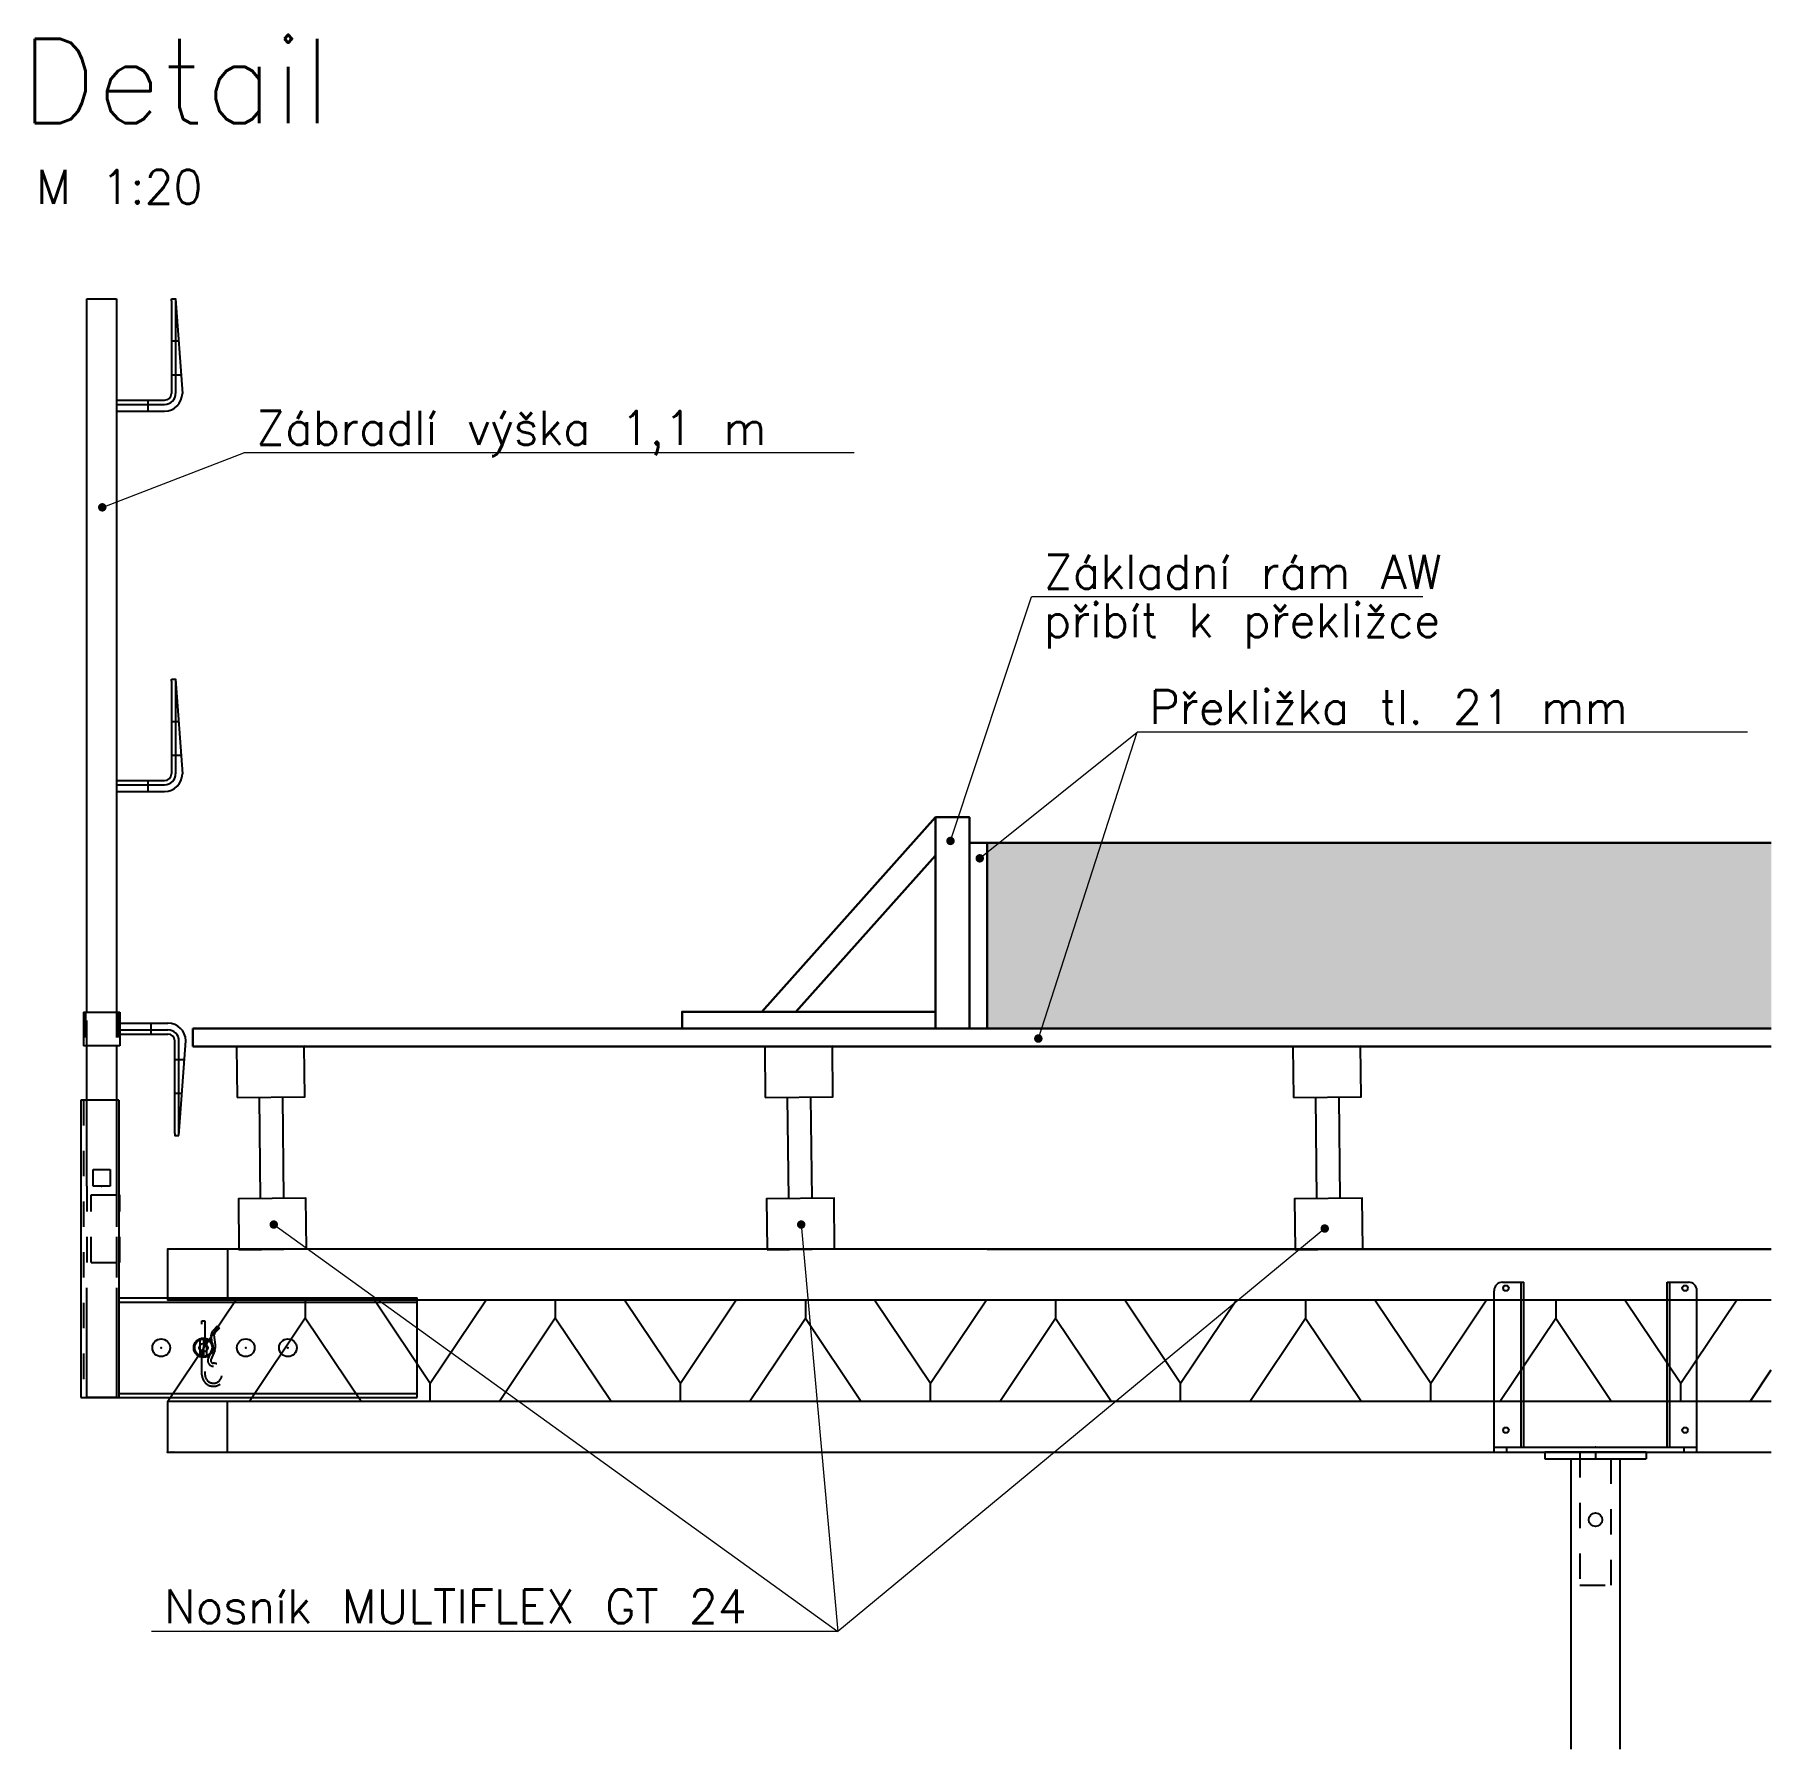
# Model space of a CAD drawing. Header units: millimetres. Extents: x -3518363 to 3223740, y -1530229 to 774657.
# Drawn here: x 2076217 to 2078272, y -9890 to -7862 of the extents above; entities that cross this region are included whole.
import ezdxf
from ezdxf.enums import TextEntityAlignment as Align

# ---------------------------------------------------------------- set-up
doc = ezdxf.new("R2010")
doc.units = ezdxf.units.MM
doc.header["$LTSCALE"] = 15
doc.header["$MEASUREMENT"] = 0
doc.linetypes.add('102', pattern=[50.8, 31.75, -6.35, 6.35, -6.35])
doc.linetypes.add('104', pattern=[4, 2, -2])
doc.layers.get('0').update_dxf_attribs({"linetype": 'CONTINUOUS'})
for name, color, linetype, lineweight in [('Hatch', 7, 'CONTINUOUS', 15), ('texty', 255, 'CONTINUOUS', 15), ('Tlustá', 7, 'CONTINUOUS', 30)]:
    doc.layers.add(name, color=color, linetype=linetype, lineweight=lineweight)
for name, color, linetype in [('PERI_AXIS', 1, '102'), ('PERI_Blocktext', 22, 'CONTINUOUS'), ('PERI_MULTIFLEX_Accessories', 252, 'CONTINUOUS'), ('PERI_MULTIFLEX_GT24-Girder', 42, 'CONTINUOUS'), ('PERI_MULTIFLEX_Prop', 8, 'CONTINUOUS')]:
    doc.layers.add(name, color=color, linetype=linetype)
doc.layers.add('PERI_HELPLINE', color=140, linetype='CONTINUOUS', plot=False)
doc.layers.add('PERI_HIDDEN', color=30, linetype='104', plot=False)
doc.styles.add('PERI-Blocktxt', font='arial.ttf')
doc.styles.add('PERI-txt-arial', font='arial.ttf')
doc.styles.get("Standard").update_dxf_attribs({"font": 'txt.shx'})

msp = doc.modelspace()

# ---------------------------------------------------------------- texts
at = {"color": 0, "linetype": 'ByBlock', "style": 'PERI-Blocktxt'}
for tag, s, height, flags in [('ART', '075450', 1, 3), ('FAKTOR', '1', 1.5, 9)]:
    msp.add_attdef(tag, (2076374.256, -9538.483), s, height=height, dxfattribs=dict(at, flags=flags))
at = {"layer": 'texty'}
for s, height, p in [('Detail ', 100, (2076200, -7966.447)), ('M 1:20', 40, (2076218.852, -8061.63)), ('Zábradlí výška 1,1 m', 40, (2076479.259, -8346.717)), ('Základní rám AW', 40, (2077411.397, -8517.106)), ('přibít k překližce', 40, (2077411.397, -8574.367)), ('Překližka tl. 21 mm', 40, (2077536.377, -8677.075)), ('Nosník MULTIFLEX GT 24', 40, (2076370.014, -9740.87))]:
    msp.add_text(s, height=height, dxfattribs=at).set_placement(p)

# ---------------------------------------------------------------- blocks, each defined once
blk = doc.blocks.new('116292c')
at = {"color": 0, "linetype": 'ByBlock'}
for p, q in [((-17.5, 206), (-17.5, 1050)), ((-17.5, 1050), (17.5, 1050)), ((17.5, 1050), (17.5, 206)), ((82.5, 1050), (87.5, 1050)), ((87.5, 1050), (95.5, 938)), ((82.5, 1047.5), (82.5, 938)), ((87.5, 1047.5), (87.5, 938)), ((17.5, 930), (74.5, 930)), ((17.5, 925), (74.5, 925)), ((17.5, 917), (74.5, 917)), ((82.5, 600), (87.5, 600)), ((82.5, 597.5), (82.5, 488)), ((87.5, 600), (95.5, 488)), ((87.5, 597.5), (87.5, 488)), ((17.5, 480), (74.5, 480)), ((17.5, 475), (74.5, 475)), ((17.5, 467), (74.5, 467)), ((-21.5, 206), (-21.5, 166)), ((-21.5, 206), (21.5, 206)), ((21.5, 206), (21.5, 166)), ((21.5, 193), (78.5, 193)), ((21.5, 185), (78.5, 185)), ((21.5, 166), (-21.5, 166)), ((-17.5, 0), (-17.5, 166)), ((17.5, 166), (17.5, 0)), ((21.5, 180), (78.5, 180)), ((86.5, 62.5), (86.5, 172)), ((91.5, 60), (99.5, 172)), ((91.5, 62.5), (91.5, 172)), ((86.5, 60), (91.5, 60)), ((-17.5, -250), (-17.5, -120)), ((17.5, -120), (17.5, -250)), ((17.5, -250), (-17.5, -250))]:
    blk.add_line(p, q, dxfattribs=at)
at = {"color": 0, "linetype": 'ByBlock', "flags": 128}
for points in [[(82.5, 1047.5), (82.5, 1047.6), (82.5, 1047.8), (82.5, 1047.9), (82.5, 1048), (82.5, 1048.2), (82.5, 1048.3), (82.5, 1048.4), (82.5, 1048.6), (82.5, 1048.7), (82.5, 1048.8), (82.5, 1048.9), (82.5, 1049), (82.5, 1049.1), (82.5, 1049.2), (82.5, 1049.3), (82.5, 1049.4), (82.5, 1049.5), (82.5, 1049.6), (82.5, 1049.7), (82.5, 1049.8), (82.5, 1049.8), (82.5, 1049.9), (82.5, 1049.9), (82.5, 1050)], [(87.5, 1050), (87.5, 1049.9), (87.5, 1049.9), (87.5, 1049.8), (87.5, 1049.8), (87.5, 1049.7), (87.5, 1049.6), (87.5, 1049.5), (87.5, 1049.4), (87.5, 1049.3), (87.5, 1049.2), (87.5, 1049.1), (87.5, 1049), (87.5, 1048.9), (87.5, 1048.8), (87.5, 1048.7), (87.5, 1048.6), (87.5, 1048.4), (87.5, 1048.3), (87.5, 1048.2), (87.5, 1048), (87.5, 1047.9), (87.5, 1047.8), (87.5, 1047.6), (87.5, 1047.5)], [(82.5, 597.5), (82.5, 597.6), (82.5, 597.8), (82.5, 597.9), (82.5, 598), (82.5, 598.2), (82.5, 598.3), (82.5, 598.4), (82.5, 598.6), (82.5, 598.7), (82.5, 598.8), (82.5, 598.9), (82.5, 599), (82.5, 599.1), (82.5, 599.2), (82.5, 599.3), (82.5, 599.4), (82.5, 599.5), (82.5, 599.6), (82.5, 599.7), (82.5, 599.8), (82.5, 599.8), (82.5, 599.9), (82.5, 599.9), (82.5, 600)], [(87.5, 600), (87.5, 599.9), (87.5, 599.9), (87.5, 599.8), (87.5, 599.8), (87.5, 599.7), (87.5, 599.6), (87.5, 599.5), (87.5, 599.4), (87.5, 599.3), (87.5, 599.2), (87.5, 599.1), (87.5, 599), (87.5, 598.9), (87.5, 598.8), (87.5, 598.7), (87.5, 598.6), (87.5, 598.4), (87.5, 598.3), (87.5, 598.2), (87.5, 598), (87.5, 597.9), (87.5, 597.8), (87.5, 597.6), (87.5, 597.5)], [(86.5, 62.5), (86.5, 62.4), (86.5, 62.2), (86.5, 62.1), (86.5, 62), (86.5, 61.8), (86.5, 61.7), (86.5, 61.6), (86.5, 61.4), (86.5, 61.3), (86.5, 61.2), (86.5, 61.1), (86.5, 61), (86.5, 60.9), (86.5, 60.8), (86.5, 60.7), (86.5, 60.6), (86.5, 60.5), (86.5, 60.4), (86.5, 60.3), (86.5, 60.2), (86.5, 60.2), (86.5, 60.1), (86.5, 60.1), (86.5, 60)], [(91.5, 60), (91.5, 60.1), (91.5, 60.1), (91.5, 60.2), (91.5, 60.2), (91.5, 60.3), (91.5, 60.4), (91.5, 60.5), (91.5, 60.6), (91.5, 60.7), (91.5, 60.8), (91.5, 60.9), (91.5, 61), (91.5, 61.1), (91.5, 61.2), (91.5, 61.3), (91.5, 61.4), (91.5, 61.6), (91.5, 61.7), (91.5, 61.8), (91.5, 62), (91.5, 62.1), (91.5, 62.2), (91.5, 62.4), (91.5, 62.5)]]:
    blk.add_lwpolyline(points, dxfattribs=at)
at = {"color": 0, "linetype": 'ByBlock'}
for centre, radius, start, end in [((74.5, 938), 21, 270, 0), ((74.5, 938), 8, 270, 0), ((74.5, 938), 13, 270, 0), ((74.5, 488), 21, 270, 0), ((74.5, 488), 8, 270, 0), ((74.5, 488), 13, 270, 0), ((78.5, 172), 21, 0, 90), ((78.5, 172), 13, 0, 90), ((78.5, 172), 8, 0, 90)]:
    blk.add_arc(centre, radius, start, end, dxfattribs=at)
at = {"layer": 'PERI_AXIS'}
for p, q in [((82.5, 1000), (91.1, 1000)), ((82.5, 960), (93.9, 960)), ((54.5, 930), (54.5, 917)), ((82.5, 550), (91.1, 550)), ((82.5, 510), (93.9, 510)), ((54.5, 480), (54.5, 467)), ((58.5, 180), (58.5, 193)), ((86.5, 150), (97.9, 150)), ((86.5, 110), (95.1, 110))]:
    blk.add_line(p, q, dxfattribs=at)
at = {"layer": 'PERI_HELPLINE'}
blk.add_point((0, 0), dxfattribs=at)
at = {"layer": 'PERI_HIDDEN'}
for p, q in [((-19, 206), (-19, 166)), ((-17.5, 166), (-17.5, 206)), ((17.5, 206), (17.5, 166)), ((19, 206), (19, 166)), ((-17.5, 0), (-17.5, -120)), ((-10, 20), (10, 20)), ((-10, 0), (-10, 20)), ((10, 0), (-10, 0)), ((10, 20), (10, 0)), ((17.5, 0), (17.5, -120)), ((-12.5, -90), (-12.5, -10)), ((-12.5, -10), (21.5, -10)), ((21.5, -90), (21.5, -10)), ((-12.5, -90), (21.5, -90))]:
    blk.add_line(p, q, dxfattribs=at)
at = {"color": 0, "linetype": 'ByBlock', "style": 'PERI-txt-arial'}
for tag, flags in [('ART', 3), ('Faktor', 9)]:
    blk.add_attdef(tag, (0, 0), '', height=1, dxfattribs=dict(at, flags=flags))
at = {"layer": 'PERI_Blocktext', "style": 'PERI-Blocktxt', "flags": 8}
blk.add_attdef('Blocktext', text='', height=80, rotation=90, dxfattribs=at).set_placement((-150, 500), align=Align.MIDDLE_CENTER)
blk = doc.blocks.new('027890v')
at = {"color": 0, "linetype": 'ByBlock'}
for p, q in [((-120, -6), (-120, 185)), ((-110, 195), (-85, 195)), ((-88, 0), (-88, 195)), ((-85, 0), (-85, 195)), ((85, 195), (110, 195)), ((85, 0), (85, 195)), ((88, 0), (88, 195)), ((120, -6), (120, 185)), ((-120, 0), (120, 0)), ((-120, -6), (120, -6))]:
    blk.add_line(p, q, dxfattribs=at).dxf.unprotected_set("ltscale", 0)
for centre in [(-106, 188), (106, 188), (-106, 20), (106, 20)]:
    blk.add_circle(centre, 3.25, dxfattribs=at).dxf.unprotected_set("ltscale", 0)
for centre, start, end in [((-110, 185), 90, 180), ((110, 185), 0, 90)]:
    blk.add_arc(centre, 10, start, end, dxfattribs=at).dxf.unprotected_set("ltscale", 0)
at = {"layer": 'PERI_HELPLINE'}
for p, q in [((-105, -6), (-105, 0)), ((105, -6), (105, 0))]:
    blk.add_line(p, q, dxfattribs=at)
for p in [(0, 0), (0, -6)]:
    blk.add_point(p, dxfattribs=at)
at = {"layer": 'PERI_HIDDEN'}
for p, q in [((-18.7, -6), (-18.7, -163.5)), ((18.7, -163.5), (18.7, -6)), ((-18.7, -163.5), (18.7, -163.5))]:
    blk.add_line(p, q, dxfattribs=at)
at = {"color": 0, "linetype": 'ByBlock', "style": 'PERI-Blocktxt'}
for tag, flags in [('ART', 3), ('FAKTOR', 9)]:
    blk.add_attdef(tag, (0, 0), '', height=1, dxfattribs=dict(at, flags=flags))
at = {"layer": 'PERI_Blocktext', "linetype": 'ByBlock', "style": 'PERI-Blocktxt', "flags": 8}
blk.add_attdef('Blocktext', text='', height=80, dxfattribs=at).set_placement((145, 89.5), align=Align.MIDDLE_LEFT)
blk = doc.blocks.new('075100C')
at = {"color": 0, "linetype": 'ByBlock'}
for p, q in [((-14, 180), (-14, 60)), ((14, 60), (14, 180))]:
    blk.add_line(p, q, dxfattribs=at)
for points in [[(-40, 180), (40, 180), (40, 240), (-40, 240)], [(-40, 0), (40, 0), (40, 60), (-40, 60)]]:
    blk.add_lwpolyline(points, close=True, dxfattribs=at)
at = {"layer": 'PERI_HELPLINE'}
for p in [(0, 240), (0, 0)]:
    blk.add_point(p, dxfattribs=at)
at = {"style": 'PERI-Blocktxt'}
for tag, height, flags in [('ART', 1, 3), ('FAKTOR', 1.5, 9)]:
    blk.add_attdef(tag, (0, 0), '', height=height, dxfattribs=dict(at, flags=flags))
at = {"layer": 'PERI_Blocktext', "style": 'PERI-Blocktxt', "flags": 8}
blk.add_attdef('Blocktext', text='', height=80, dxfattribs=at).set_placement((0, 120), align=Align.MIDDLE)
blk = doc.blocks.new('101290_101803c')
at = {"color": 0, "linetype": 'ByBlock', "lineweight": -3}
for p, q in [((0, 352), (-353, 352)), ((-353, 352), (-353, 347)), ((45, 352), (0, 352)), ((0, 347), (0, 352)), ((45, 0), (45, 352)), ((0, 347), (-353, 347)), ((-353, 347), (-353, 341)), ((-353, 341), (-353, 245)), ((0, 345.9), (0, 347)), ((0, 240.1), (0, 345.9)), ((-353, 245), (-353, 239)), ((0, 239), (-353, 239)), ((-353, 239), (-353, 234)), ((0, 234), (-353, 234)), ((0, 239), (0, 240.1)), ((0, 234), (0, 239)), ((0, 0), (0, 234)), ((0, 0), (45, 0))]:
    blk.add_line(p, q, dxfattribs=at).dxf.unprotected_set("ltscale", 0)
for centre in [(-200, 293), (-150, 293), (-100, 293), (-50, 293)]:
    blk.add_circle(centre, 10.5, dxfattribs=at).dxf.unprotected_set("ltscale", 0)
at = {"layer": 'PERI_HELPLINE'}
for p in [(-200, 293), (-150, 293), (-100, 293), (-50, 293)]:
    blk.add_point(p, dxfattribs=at)
at = {"layer": 'PERI_HIDDEN', "lineweight": -3}
for p, q in [((3, 0), (3, 352)), ((42, 0), (42, 352))]:
    blk.add_line(p, q, dxfattribs=at)
at = {"style": 'PERI-Blocktxt'}
for tag, p, height, flags in [('ART', (0, 2), 1, 3), ('FAKTOR', (0, 0), 1.5, 9)]:
    blk.add_attdef(tag, p, '', height=height, dxfattribs=dict(at, flags=flags))
at = {"layer": 'PERI_Blocktext', "style": 'PERI-Blocktxt', "flags": 8}
blk.add_attdef('Blocktext', text='', height=80, dxfattribs=at).set_placement((0, 0), align=Align.MIDDLE)
blk = doc.blocks.new('101290_018060v')
at = {"color": 0, "linetype": 'ByBlock'}
for p, q in [((-1.8, -32), (-1.8, 32)), ((1.8, 32), (1.8, -32)), ((-13.3, 3.3), (-8.8, 14.5)), ((-10.1, 1.8), (-5.6, 12.7)), ((-19, -23.3), (-13.6, -17.5)), ((-16.3, -25.7), (-10.9, -19.9)), ((-14.2, -3.4), (-12.8, -15.1)), ((-10.7, -2.7), (-9.3, -14.7)), ((-19, -23.3), (-16.3, -25.7)), ((1.8, -32), (-1.8, -32))]:
    blk.add_line(p, q, dxfattribs=at)
blk.add_lwpolyline([(-1.8, 32, 2.429021), (-11.7, 22)], format="xyb", dxfattribs=at)
for centre, radius, start, end in [((-11.8, 32), 13.6, 0, 270.9259), ((-11.8, 15.3), 6.7, 336.8099, 89.6417), ((-0.7, -1.8), 13.6, 157.9818, 186.5864), ((-11.8, 15.3), 3.12, 345.1556, 86.3556), ((-0.7, -1.8), 10, 159.1101, 185.4581), ((-15.7, -15.5), 2.9, 317.2902, 7.7158), ((-15.7, -15.5), 6.5, 317.6546, 6.8236)]:
    blk.add_arc(centre, radius, start, end, dxfattribs=at)
at = {"layer": 'PERI_HELPLINE'}
blk.add_point((0, 0), dxfattribs=at)
at = {"color": 0, "linetype": 'ByBlock', "style": 'PERI-Blocktxt'}
for tag, p, height, flags in [('ART', (0, 2), 1, 3), ('FAKTOR', (0, 0), 1.5, 9)]:
    blk.add_attdef(tag, p, '', height=height, dxfattribs=dict(at, flags=flags))
at = {"layer": 'PERI_Blocktext', "linetype": 'ByBlock', "style": 'PERI-Blocktxt', "flags": 8}
blk.add_attdef('Blocktext', text='', height=80, dxfattribs=at).set_placement((0, 0), align=Align.MIDDLE)
blk = doc.blocks.new('101290_105400c')
at = {"color": 0, "linetype": 'ByBlock', "lineweight": -3}
for radius in [11.5, 10.3]:
    blk.add_circle((0, 0), radius, dxfattribs=at).dxf.unprotected_set("ltscale", 0)
at = {"color": 0, "linetype": 'ByBlock'}
blk.add_circle((0, 0), 5, dxfattribs=at)
at = {"layer": 'PERI_HELPLINE'}
blk.add_line((0, -10.2), (0, 10.3), dxfattribs=at)
blk.add_point((0, 0), dxfattribs=at)
at = {"layer": 'PERI_HIDDEN', "lineweight": -3}
for p, q in [((-4, 9.4), (-4, -9.4)), ((4, 9.4), (4, -9.4))]:
    blk.add_line(p, q, dxfattribs=at)
at = {"style": 'PERI-Blocktxt'}
for tag, p, height, flags in [('ART', (0, 2), 1, 3), ('FAKTOR', (0, 0), 1.5, 9)]:
    blk.add_attdef(tag, p, '', height=height, dxfattribs=dict(at, flags=flags))
at = {"layer": 'PERI_Blocktext', "style": 'PERI-Blocktxt', "flags": 8}
blk.add_attdef('Blocktext', text='', height=80, dxfattribs=at).set_placement((0, 0), align=Align.MIDDLE)
blk = doc.blocks.new('101290C')
at = {"color": 0, "linetype": 'ByBlock'}
for name, p in [('101290_101803c', (100, -293)), ('101290_105400c', (0, 0))]:
    blk.add_blockref(name, p, dxfattribs=at)
at = {"layer": 'PERI_HIDDEN'}
blk.add_blockref('101290_018060v', (0, 0), dxfattribs=at)
at = {"color": 0, "linetype": 'ByBlock', "style": 'PERI-Blocktxt'}
for tag, p, height, flags in [('ART', (0, 2), 1, 3), ('FAKTOR', (0, 0), 1.5, 9)]:
    blk.add_attdef(tag, p, '', height=height, dxfattribs=dict(at, flags=flags))
at = {"layer": 'PERI_Blocktext', "linetype": 'ByBlock', "style": 'PERI-Blocktxt', "flags": 8}
blk.add_attdef('Blocktext', text='', height=80, dxfattribs=at).set_placement((0, 0), align=Align.MIDDLE)

# ---------------------------------------------------------------- hatches: boundary and pattern name
at = {"layer": 'Hatch', "true_color": 0x939598}
h = msp.add_hatch(color=252, dxfattribs=at)
h.dxf.hatch_style = 1
h.paths.add_polyline_path([(2078272.284, -8817.483), (2077344.256, -8817.483), (2077344.256, -9037.483), (2078272.284, -9037.483)])

# ---------------------------------------------------------------- linework, layer by layer
at = {"color": 0, "linetype": 'ByBlock'}
for p, q in [((2076445.256, -9298.483), (2076445.256, -9358.483)), ((2076455.382, -9358.483), (2076374.745, -9478.483)), ((2076537.256, -9358.483), (2076537.256, -9380.077)), ((2076833.256, -9358.483), (2076833.256, -9380.077)), ((2077129.256, -9358.483), (2077129.256, -9380.077)), ((2077425.256, -9358.483), (2077425.256, -9380.077)), ((2077721.256, -9358.483), (2077721.256, -9380.077)), ((2078017.256, -9358.483), (2078017.256, -9380.077)), ((2076685.256, -9478.483), (2076685.256, -9456.889)), ((2076981.256, -9478.483), (2076981.256, -9456.889)), ((2077277.256, -9478.483), (2077277.256, -9456.889)), ((2077573.256, -9478.483), (2077573.256, -9456.889)), ((2077869.256, -9478.483), (2077869.256, -9456.889)), ((2078165.256, -9478.483), (2078165.256, -9456.889)), ((2076445.256, -9538.483), (2076445.256, -9478.483)), ((2078124.256, -9538.483), (2078004.256, -9538.483)), ((2078004.256, -9538.483), (2078004.256, -9546.483)), ((2078004.256, -9546.483), (2078124.256, -9546.483)), ((2078035.256, -9546.483), (2078035.256, -9890)), ((2078093.256, -9546.483), (2078093.256, -9890)), ((2078124.256, -9538.483), (2078124.256, -9546.483))]:
    msp.add_line(p, q, dxfattribs=at)
for points in [[(2078272.284, -9298.483), (2076374.256, -9298.483), (2076374.256, -9358.483), (2078272.284, -9358.483)], [(2076619.13, -9358.483), (2076685.256, -9456.889), (2076751.382, -9358.483)], [(2076915.13, -9358.483), (2076981.256, -9456.889), (2077047.382, -9358.483)], [(2077211.13, -9358.483), (2077277.256, -9456.889), (2077343.382, -9358.483)], [(2077507.13, -9358.483), (2077573.256, -9456.889), (2077639.382, -9358.483)], [(2077803.13, -9358.483), (2077869.256, -9456.889), (2077935.382, -9358.483)], [(2078099.13, -9358.483), (2078165.256, -9456.889), (2078231.382, -9358.483)], [(2076603.382, -9478.483), (2076537.256, -9380.077), (2076471.13, -9478.483)], [(2076899.382, -9478.483), (2076833.256, -9380.077), (2076767.13, -9478.483)], [(2077063.13, -9478.483), (2077129.256, -9380.077), (2077195.382, -9478.483)], [(2077359.13, -9478.483), (2077425.256, -9380.077), (2077491.382, -9478.483)], [(2077655.13, -9478.483), (2077721.256, -9380.077), (2077787.382, -9478.483)], [(2077951.13, -9478.483), (2078017.256, -9380.077), (2078083.382, -9478.483)], [(2078247.13, -9478.483), (2078272.284, -9441.05)], [(2078272.284, -9478.483), (2076374.256, -9478.483), (2076374.256, -9538.483), (2078272.284, -9538.483)]]:
    msp.add_lwpolyline(points, dxfattribs=at)
msp.add_circle((2078064.256, -9618.483), 8, dxfattribs=at)
at = {"layer": 'PERI_HELPLINE'}
msp.add_line((2078064.256, -9538.483), (2078064.256, -9546.483), dxfattribs=at)
for p in [(2076374.256, -9538.483), (2078064.256, -9538.483)]:
    msp.add_point(p, dxfattribs=at)
at = {"layer": 'texty'}
for p, q in [((2076297.092, -8420.781), (2076464.705, -8356.407)), ((2077186.863, -8356.407), (2076464.705, -8356.407)), ((2077300.885, -8815.45), (2077396.843, -8526.796)), ((2077860.018, -8526.796), (2077396.843, -8526.796)), ((2077335.533, -8836.006), (2077521.823, -8686.764)), ((2077404.878, -9049.225), (2077521.823, -8686.764)), ((2078243.981, -8686.764), (2077521.823, -8686.764)), ((2076500.032, -9269.257), (2077167.438, -9750.56)), ((2077124.275, -9269.257), (2077167.438, -9750.56)), ((2077743.822, -9273.947), (2077167.438, -9750.56)), ((2077167.438, -9750.56), (2076355.46, -9750.56))]:
    msp.add_line(p, q, dxfattribs=at)
at = {"layer": 'texty', "const_width": 5}
for points in [[(2076294.592, -8420.781, 1), (2076299.592, -8420.781, 1)], [(2077298.385, -8815.45, 1), (2077303.385, -8815.45, 1)], [(2077333.033, -8836.006, 1), (2077338.033, -8836.006, 1)], [(2077402.378, -9049.225, 1), (2077407.378, -9049.225, 1)], [(2076497.532, -9269.257, 1), (2076502.532, -9269.257, 1)], [(2077121.775, -9269.257, 1), (2077126.775, -9269.257, 1)], [(2077741.322, -9273.947, 1), (2077746.322, -9273.947, 1)]]:
    msp.add_lwpolyline(points, format="xyb", close=True, dxfattribs=at)
at = {"layer": 'Tlustá'}
for p, q in [((2077283.256, -8787.483), (2077077.646, -9017.483)), ((2077283.256, -8832.647), (2077118.021, -9017.483)), ((2077344.256, -8817.483), (2077323.256, -8817.483)), ((2077344.256, -9037.483), (2077344.256, -8817.483)), ((2077344.256, -8817.483), (2078272.284, -8817.483)), ((2078272.284, -9037.483), (2076404.256, -9037.483)), ((2076404.256, -9058.483), (2076404.256, -9037.483)), ((2078272.284, -9058.483), (2076404.256, -9058.483)), ((2077121.142, -9058.483), (2077121.087, -9058.544)), ((2077344.256, -9298.483), (2078272.284, -9298.483))]:
    msp.add_line(p, q, dxfattribs=at)
for points in [[(2077283.256, -8787.483), (2077323.256, -8787.483), (2077323.256, -9037.483), (2077283.256, -9037.483)], [(2077283.256, -9037.483), (2076983.256, -9037.483), (2076983.256, -9017.483), (2077283.256, -9017.483)]]:
    msp.add_lwpolyline(points, close=True, dxfattribs=at)

# ---------------------------------------------------------------- block references
at = {"layer": 'PERI_MULTIFLEX_Accessories', "rotation": 180}
msp.add_blockref('101290C', (2076416.828, -9414.983), dxfattribs=at)
at = {"layer": 'PERI_MULTIFLEX_Accessories'}
msp.add_blockref('027890v', (2078064.256, -9532.483), dxfattribs=at)
at = {"layer": 'PERI_MULTIFLEX_GT24-Girder', "rotation": 0.6410567375116034}
for p in [(2076498.772, -9298.529), (2077123.772, -9298.529), (2077748.772, -9298.529)]:
    msp.add_blockref('075100C', p, dxfattribs=at)
at = {"layer": 'PERI_MULTIFLEX_Prop'}
msp.add_blockref('116292c', (2076296.328, -9223.983), dxfattribs=at)

msp.set_redraw_order([(e.dxf.handle, doc.entitydb.next_handle()) for e in msp.query("TEXT MTEXT ATTDEF DIMENSION ARC_DIMENSION")])  # texts and dimensions are drawn at this point

doc.saveas('drawing.dxf')
